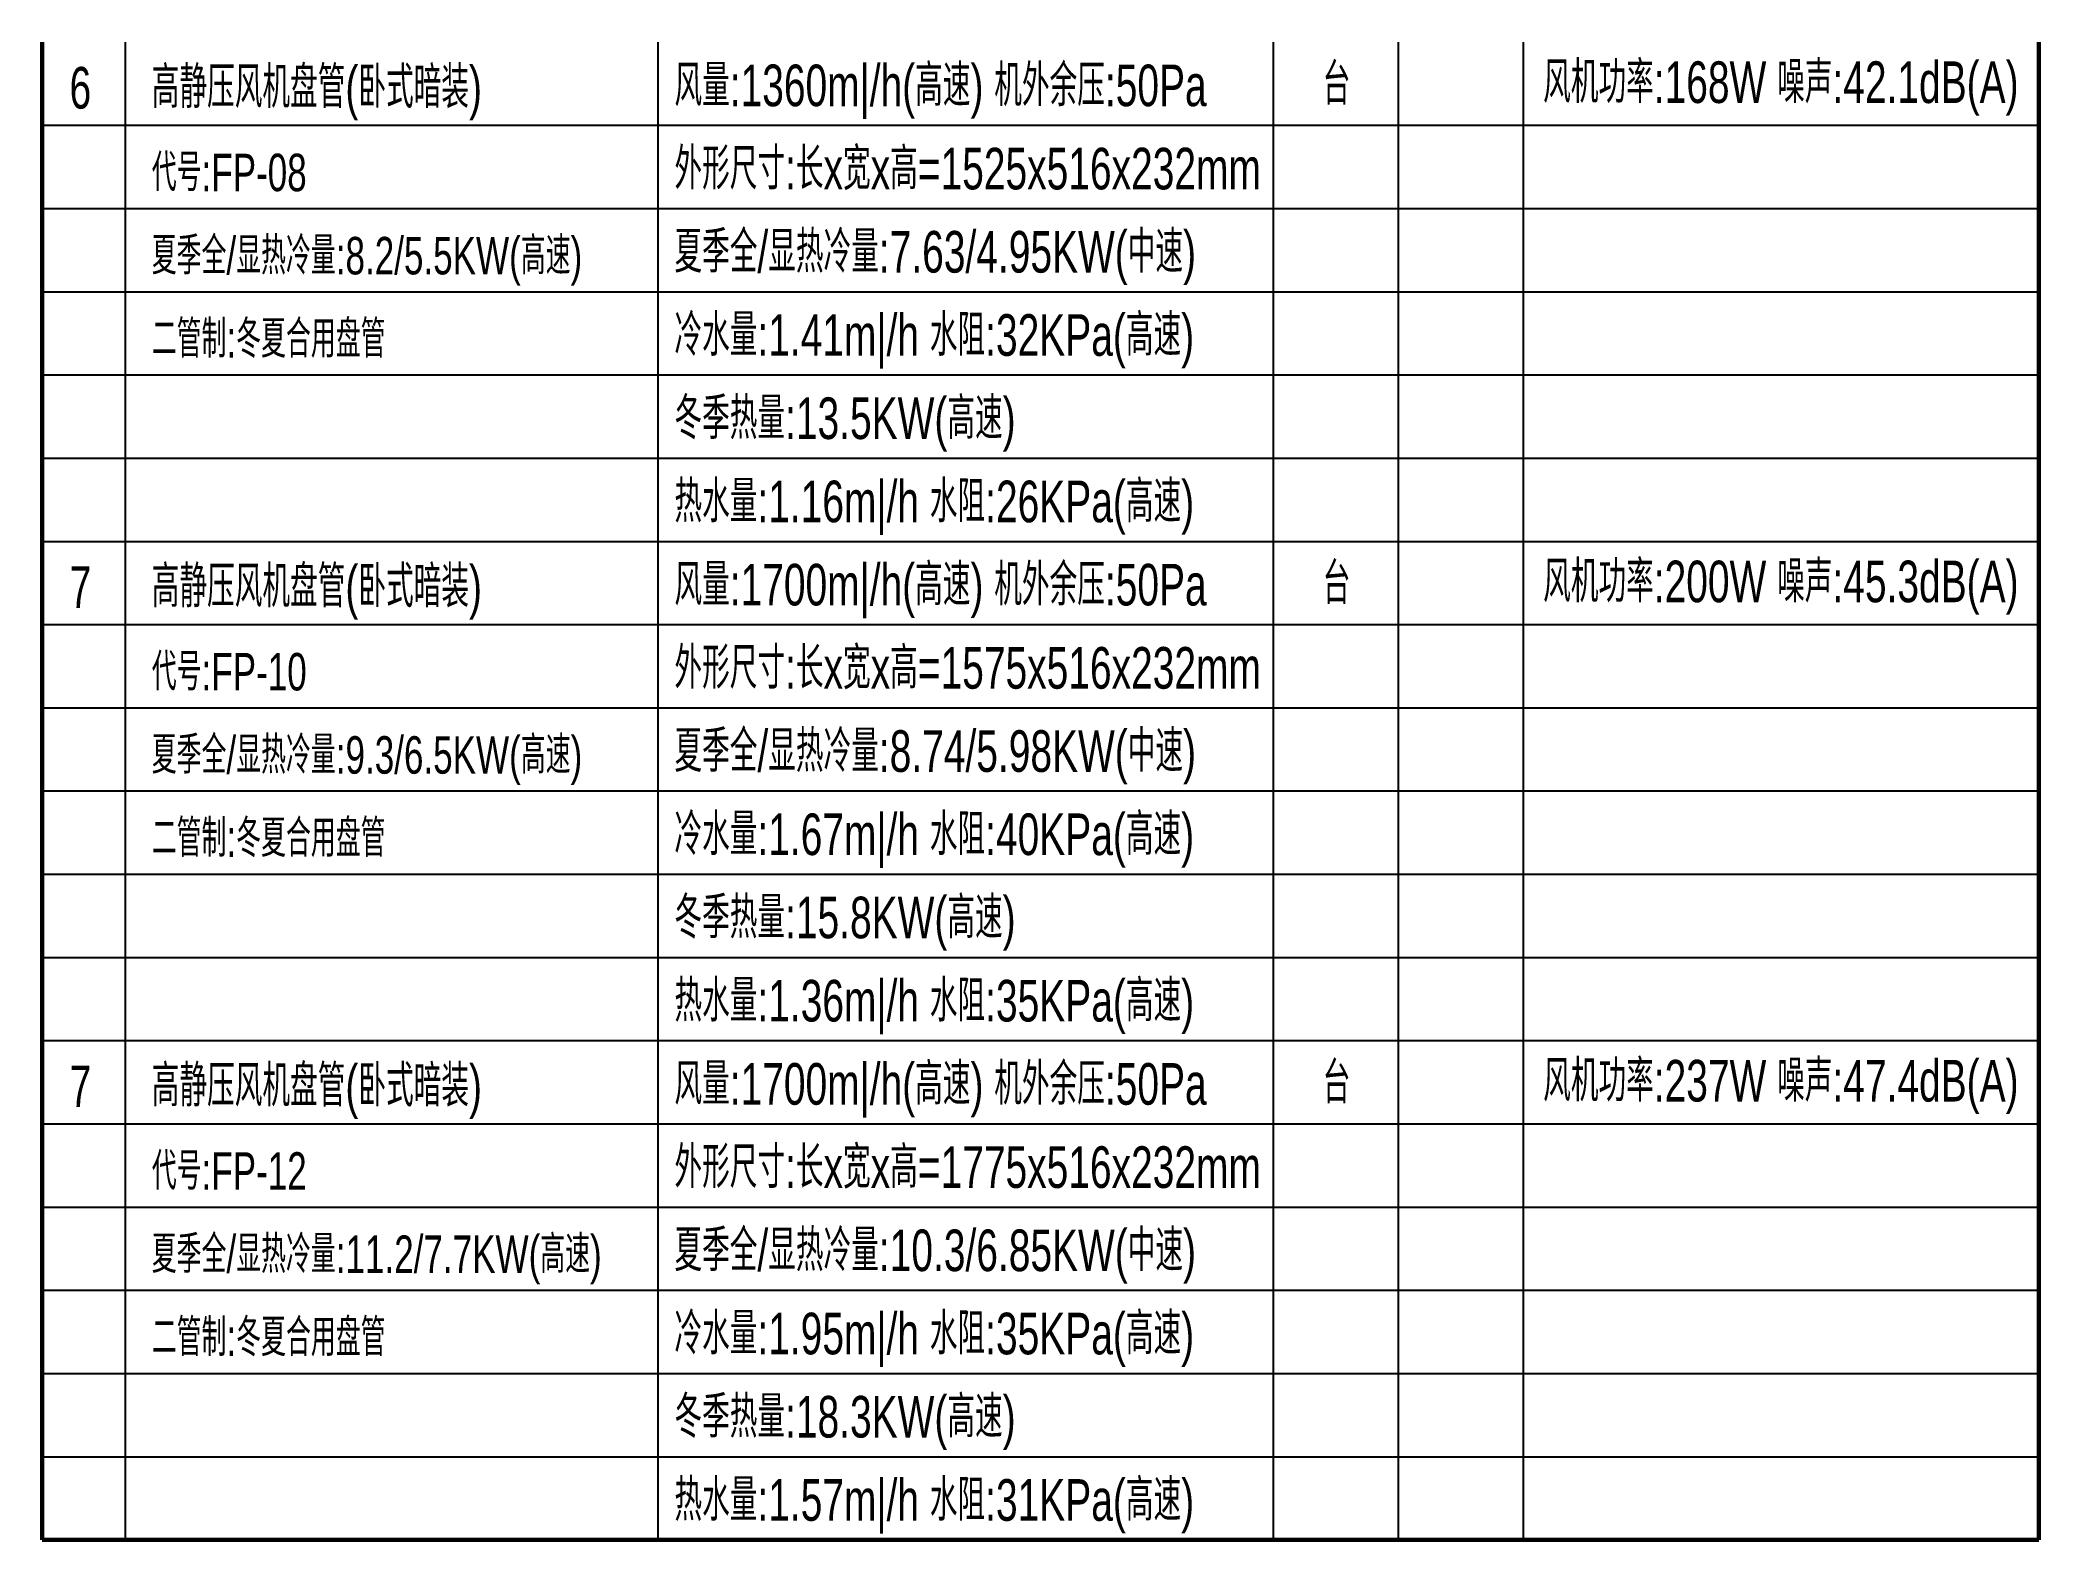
# Model space of a CAD drawing. Extents: x -777745 to 647905, y -207485 to 303235.
# Drawn here: x -473404 to -449351, y 100722 to 118772 of the extents above; entities that cross this region are included whole.
import ezdxf
from ezdxf.enums import TextEntityAlignment as Align

# ---------------------------------------------------------------- set-up
doc = ezdxf.new("R2010")
doc.units = 0
doc.header["$LTSCALE"] = 1000
doc.layers.get('0').update_dxf_attribs({"linetype": 'CONTINUOUS'})
doc.styles.get("Standard").update_dxf_attribs({"font": 'ros.shx', "width": 0.8, "bigfont": 'jd.shx'})

msp = doc.modelspace()

# ---------------------------------------------------------------- texts
at = {"color": 1, "width": 0.7}
for s, p in [('6', (-472919.2, 117947.7)), ('7', (-472919.2, 111947.7)), ('7', (-472919.2, 105947.7))]:
    msp.add_text(s, height=500, dxfattribs=at).set_placement(p, align=Align.CENTER)
at = {"width": 0.7}
for s, height, p in [('高静压风机盘管(卧式暗装)', 500, (-472061, 117955.3)), ('风量:1360m|/h(高速) 机外余压:50Pa ', 500, (-465778.3, 117976.7)), ('风机功率:168W 噪声:42.1dB(A)', 500, (-455335.8, 118015.1)), ('代号:FP-08', 450, (-472061, 116955.3)), ('外形尺寸:长x宽x高=1525x516x232mm', 500, (-465778.3, 116976.7)), ('夏季全/显热冷量:8.2/5.5KW(高速)', 450, (-472061, 115955.3)), ('二管制:冬夏合用盘管', 450, (-472061, 114955.3)), ('冷水量:1.41m|/h 水阻:32KPa(高速)', 500, (-465778.3, 114976.7)), ('热水量:1.16m|/h 水阻:26KPa(高速)', 500, (-465778.3, 112976.7)), ('风机功率:200W 噪声:45.3dB(A)', 500, (-455335.8, 112015.1)), ('高静压风机盘管(卧式暗装)', 500, (-472061, 111955.3)), ('风量:1700m|/h(高速) 机外余压:50Pa ', 500, (-465778.3, 111976.7)), ('代号:FP-10', 450, (-472061, 110955.3)), ('外形尺寸:长x宽x高=1575x516x232mm', 500, (-465778.3, 110976.7)), ('夏季全/显热冷量:9.3/6.5KW(高速)', 450, (-472061, 109955.3)), ('二管制:冬夏合用盘管', 450, (-472061, 108955.3)), ('冷水量:1.67m|/h 水阻:40KPa(高速)', 500, (-465778.3, 108976.7)), ('热水量:1.36m|/h 水阻:35KPa(高速)', 500, (-465778.3, 106976.7)), ('风机功率:237W 噪声:47.4dB(A)', 500, (-455335.8, 106015.1)), ('高静压风机盘管(卧式暗装)', 500, (-472061, 105955.3)), ('风量:1700m|/h(高速) 机外余压:50Pa ', 500, (-465778.3, 105976.7)), ('代号:FP-12', 450, (-472061, 104955.3)), ('外形尺寸:长x宽x高=1775x516x232mm', 500, (-465778.3, 104976.7)), ('夏季全/显热冷量:11.2/7.7KW(高速)', 450, (-472061, 103955.3)), ('二管制:冬夏合用盘管', 450, (-472061, 102955.3)), ('冷水量:1.95m|/h 水阻:35KPa(高速)', 500, (-465778.3, 102976.7)), ('热水量:1.57m|/h 水阻:31KPa(高速)', 500, (-465778.3, 100976.7))]:
    msp.add_text(s, height=height, dxfattribs=at).set_placement(p)
for p in [(-457819, 117993.3), (-457819, 111993.3), (-457819, 105993.3)]:
    msp.add_text('台', height=500, dxfattribs=at).set_placement(p, align=Align.CENTER)
at = {"color": 2, "width": 0.7}
for s, p in [('夏季全/显热冷量:7.63/4.95KW(中速)', (-465778.3, 115976.7)), ('冬季热量:13.5KW(高速)', (-465778.3, 113976.7)), ('夏季全/显热冷量:8.74/5.98KW(中速)', (-465778.3, 109976.7)), ('冬季热量:15.8KW(高速)', (-465778.3, 107976.7)), ('夏季全/显热冷量:10.3/6.85KW(中速)', (-465778.3, 103976.7)), ('冬季热量:18.3KW(高速)', (-465778.3, 101976.7))]:
    msp.add_text(s, height=500, dxfattribs=at).set_placement(p)

# ---------------------------------------------------------------- linework, layer by layer
for p, q in [((-472379.2, 118746.8), (-472379.2, 112746.8)), ((-465979.2, 118746.8), (-465979.2, 112746.8)), ((-458579.2, 118746.8), (-458579.2, 112746.8)), ((-457076.5, 118746.8), (-457076.5, 112746.8)), ((-455576.5, 118746.8), (-455576.5, 112746.8)), ((-473379.2, 117746.8), (-449376.5, 117746.8)), ((-473379.2, 116746.8), (-449376.5, 116746.8)), ((-473379.2, 115746.8), (-449376.5, 115746.8)), ((-473379.2, 114746.8), (-449376.5, 114746.8)), ((-473379.2, 113746.8), (-449376.5, 113746.8)), ((-473379.2, 112746.8), (-449376.5, 112746.8)), ((-472379.2, 112746.8), (-472379.2, 106746.8)), ((-465979.2, 112746.8), (-465979.2, 106746.8)), ((-458579.2, 112746.8), (-458579.2, 106746.8)), ((-457076.5, 112746.8), (-457076.5, 106746.8)), ((-455576.5, 112746.8), (-455576.5, 106746.8)), ((-473379.2, 111746.8), (-449376.5, 111746.8)), ((-473379.2, 110746.8), (-449376.5, 110746.8)), ((-473379.2, 109746.8), (-449376.5, 109746.8)), ((-473379.2, 108746.8), (-449376.5, 108746.8)), ((-473379.2, 107746.8), (-449376.5, 107746.8)), ((-473379.2, 106746.8), (-449376.5, 106746.8)), ((-472379.2, 106746.8), (-472379.2, 100746.8)), ((-465979.2, 106746.8), (-465979.2, 100746.8)), ((-458579.2, 106746.8), (-458579.2, 100746.8)), ((-457076.5, 106746.8), (-457076.5, 100746.8)), ((-455576.5, 106746.8), (-455576.5, 100746.8)), ((-473379.2, 105746.8), (-449376.5, 105746.8)), ((-473379.2, 104746.8), (-449376.5, 104746.8)), ((-473379.2, 103746.8), (-449376.5, 103746.8)), ((-473379.2, 102746.8), (-449376.5, 102746.8)), ((-473379.2, 101746.8), (-449376.5, 101746.8)), ((-473379.2, 100746.8), (-449376.5, 100746.8))]:
    msp.add_line(p, q)
at = {"color": 1, "const_width": 50, "elevation": 0}
for points in [[(-473379.2, 118746.8), (-473379.2, 112746.8)], [(-449376.5, 112746.8), (-449376.5, 118746.8)], [(-473379.2, 112746.8), (-473379.2, 106746.8)], [(-449376.5, 106746.8), (-449376.5, 112746.8)], [(-473379.2, 106746.8), (-473379.2, 100746.8)], [(-449376.5, 100746.8), (-449376.5, 106746.8)], [(-473379.2, 100746.8), (-449376.5, 100746.8)]]:
    msp.add_lwpolyline(points, dxfattribs=at)

msp.set_redraw_order([(e.dxf.handle, doc.entitydb.next_handle()) for e in msp.query("TEXT MTEXT ATTDEF DIMENSION ARC_DIMENSION")])  # texts and dimensions are drawn at this point

doc.saveas('drawing.dxf')
